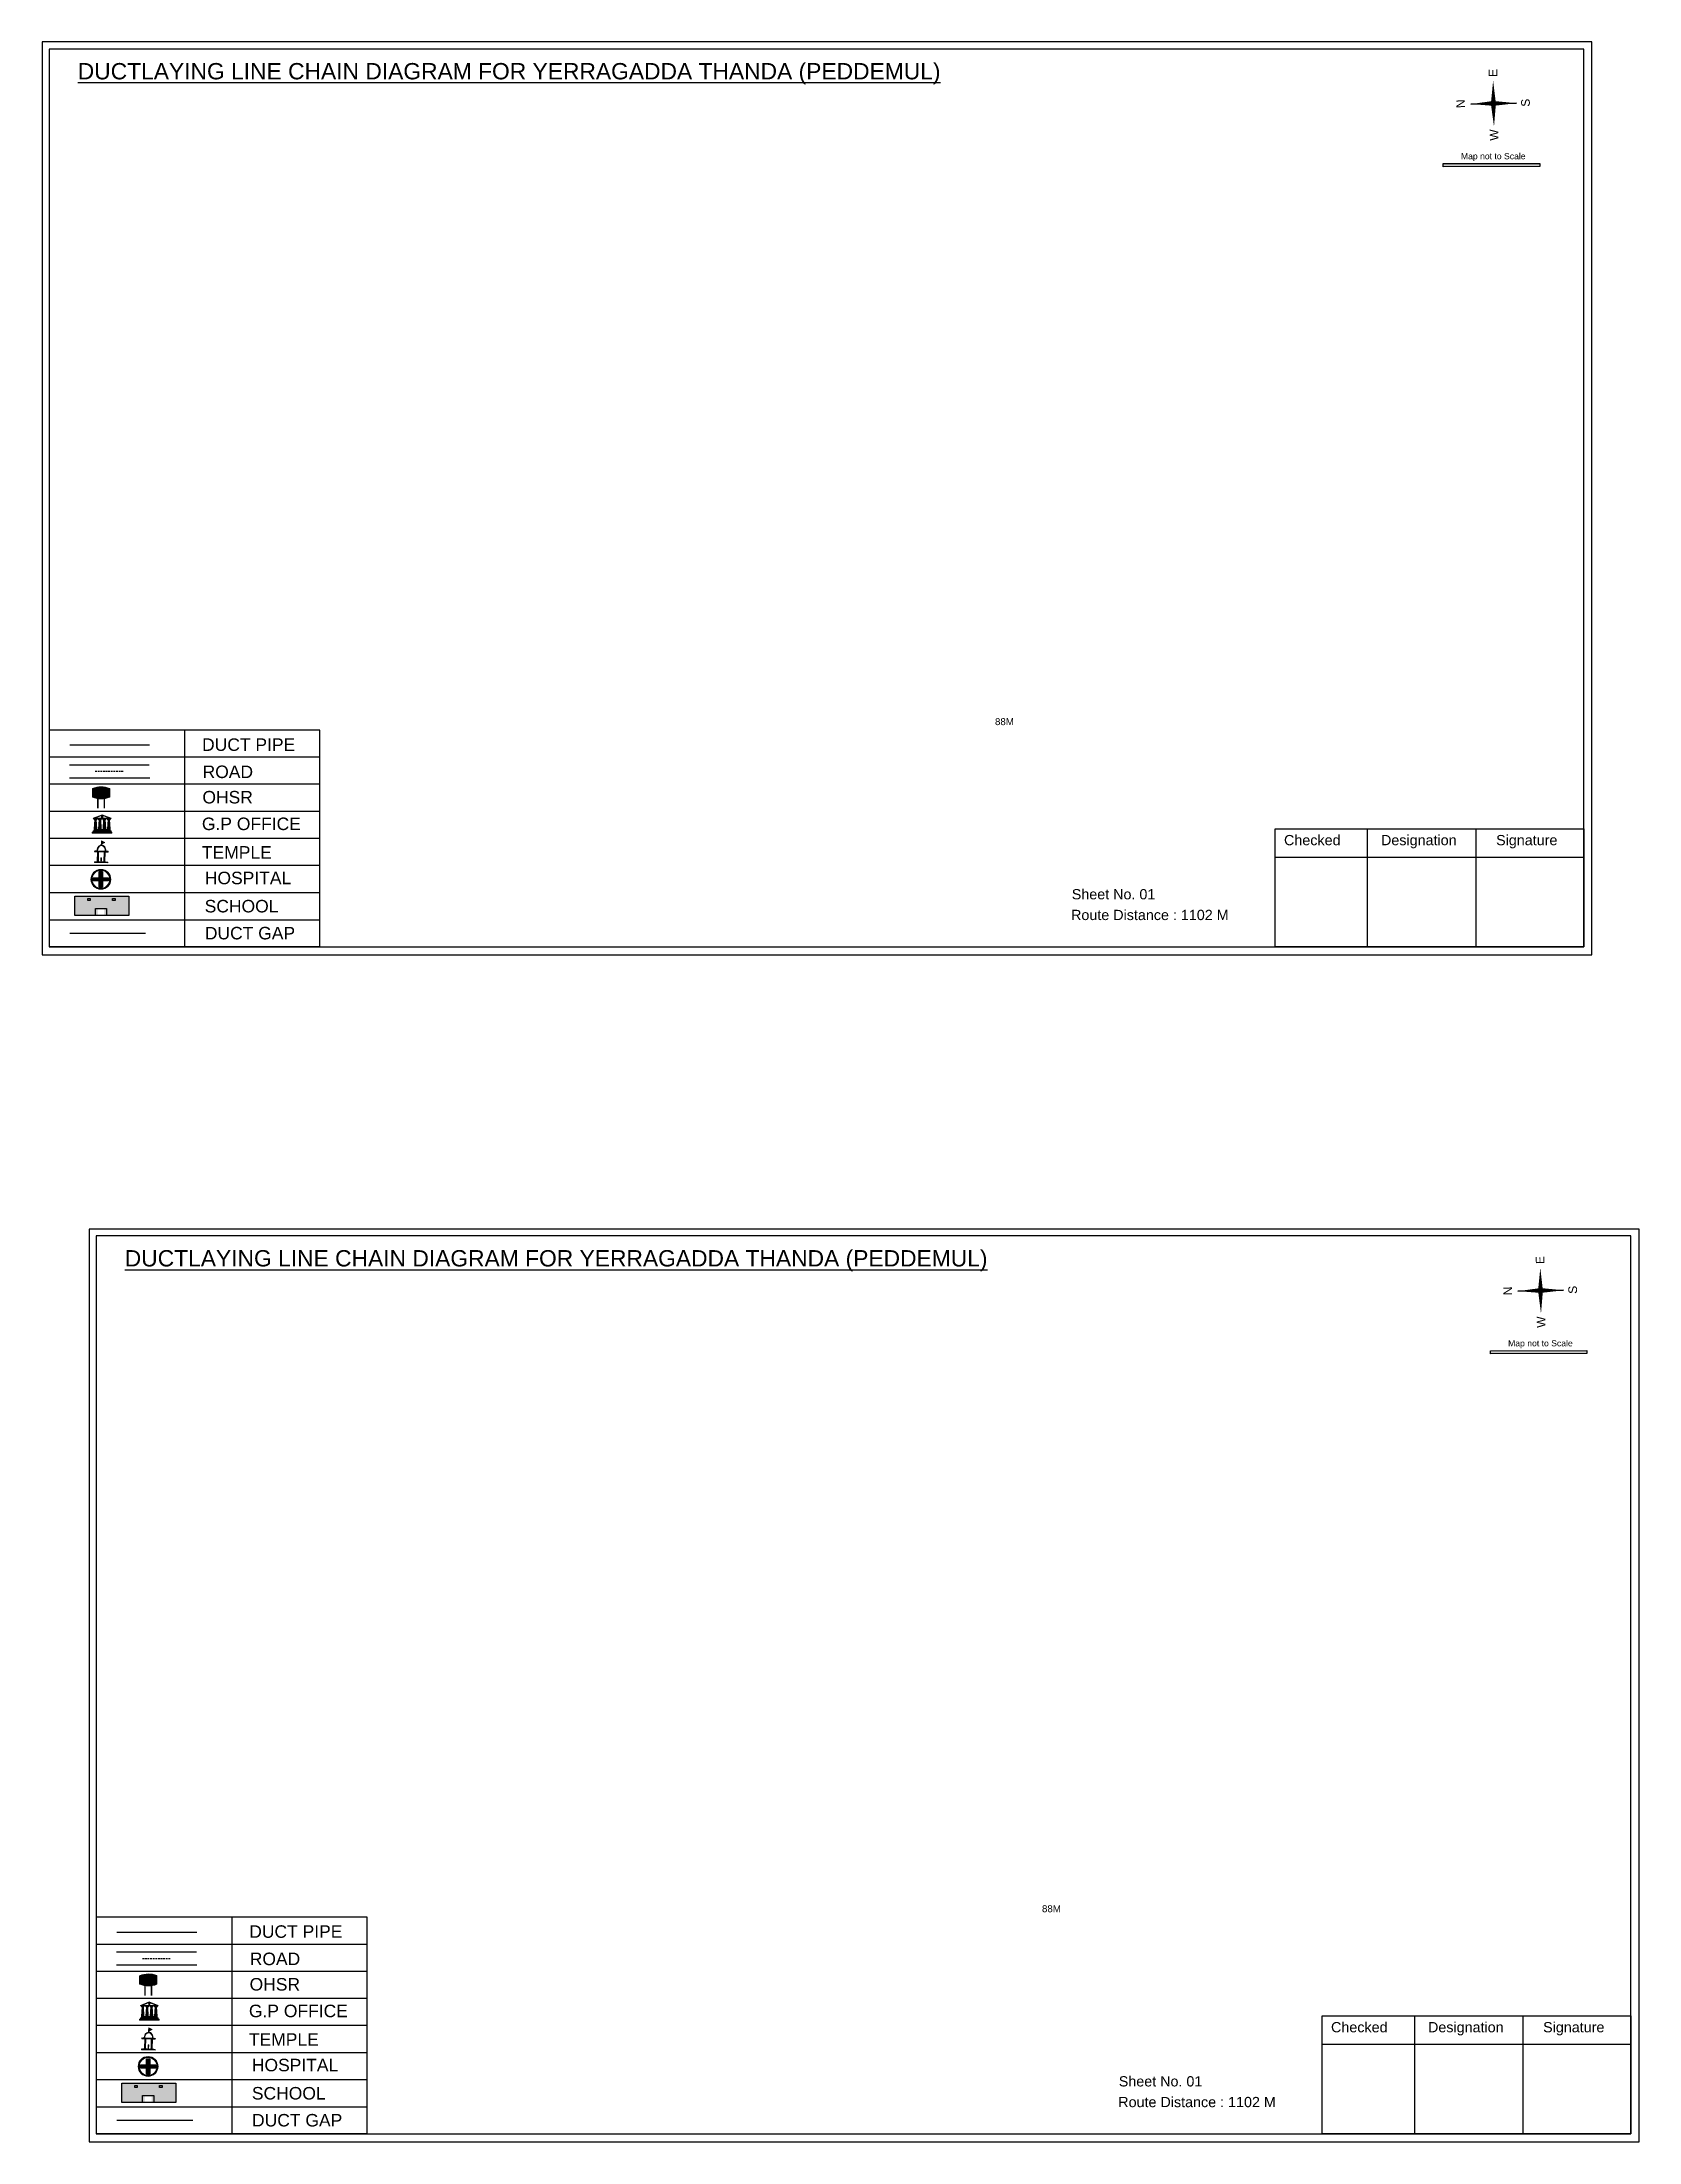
# Model space of a CAD drawing. Header units: inches. Extents: x -117 to 51867, y -12715 to 3423.
# Drawn here: x 37347 to 38264, y -9619 to -8412 of the extents above; entities that cross this region are included whole.
import ezdxf

# ---------------------------------------------------------------- set-up
doc = ezdxf.new("R2010")
doc.units = ezdxf.units.IN
doc.header["$MEASUREMENT"] = 0
doc.linetypes.add('DASHEDX2', pattern=[1.5, 1, -0.5])
doc.layers.add('LANDMARK', color=7, linetype='Continuous')
doc.layers.add('OHT', color=7, linetype='Continuous')
doc.styles.get("Standard").update_dxf_attribs({"font": 'arial.ttf'})

msp = doc.modelspace()

# ---------------------------------------------------------------- texts
at = {"color": 242, "true_color": 0xcd2027}
for p in [(37367.6, -8433.5), (37394.6, -9115.5)]:
    msp.add_text('%%UDUCTLAYING LINE CHAIN DIAGRAM FOR YERRAGADDA THANDA (PEDDEMUL)', height=9.375, dxfattribs=at).set_placement(p)
for s, p in [('E', (38182.9, -8432.1)), ('S', (38201.6, -8449.2)), ('N', (38164.3, -8450)), ('W', (38183.6, -8468.7)), ('E', (38210, -9114.1)), ('N', (38191.4, -9132)), ('S', (38228.7, -9131.2)), ('W', (38210.6, -9150.7))]:
    msp.add_text(s, height=4.95, rotation=91.0063).set_placement(p)
for s, height, p in [('Map not to Scale', 3.542, (38162, -8479.4)), ('88M', 4, (37894.4, -8804.5)), ('DUCT PIPE', 7.18, (37439, -8819.3)), ('ROAD ', 7.18, (37439.3, -8834.9)), ('OHSR', 7.18, (37439.2, -8849.5)), ('G.P OFFICE', 7.18, (37438.9, -8864.8)), ('Checked', 5.89, (38060.4, -8873.5)), ('Designation', 5.886, (38116.1, -8873.5)), ('Signature', 5.89, (38182.2, -8873.5)), ('TEMPLE', 7.18, (37438.9, -8881.2)), ('HOSPITAL', 7.18, (37440.6, -8895.9)), ('Sheet No. 01', 5.886, (37938.5, -8904.6)), ('SCHOOL', 7.18, (37440.5, -8912.1)), ('Route Distance : 1102 M', 5.886, (37938.1, -8916.5)), ('DUCT GAP', 7.18, (37440.6, -8927.6)), ('Map not to Scale', 3.542, (38189.1, -9161.4)), ('88M', 4, (37921.4, -9486.5)), ('DUCT PIPE', 7.18, (37466.1, -9501.2)), ('ROAD ', 7.18, (37466.4, -9516.9)), ('OHSR', 7.18, (37466.3, -9531.5)), ('G.P OFFICE', 7.18, (37465.9, -9546.8)), ('Checked', 5.89, (38087.4, -9555.5)), ('Designation', 5.886, (38143.1, -9555.5)), ('Signature', 5.89, (38209.2, -9555.5)), ('TEMPLE', 7.18, (37465.9, -9563.2)), ('HOSPITAL', 7.18, (37467.6, -9577.9)), ('SCHOOL', 7.18, (37467.6, -9594.1)), ('Sheet No. 01', 5.886, (37965.5, -9586.6)), ('DUCT GAP', 7.18, (37467.7, -9609.6)), ('Route Distance : 1102 M', 5.886, (37965.2, -9598.5))]:
    msp.add_text(s, height=height).set_placement(p)

# ---------------------------------------------------------------- blocks, each defined once
blk = doc.blocks.new('OHT')
at = {"linetype": 'Continuous', "lineweight": 0, "true_color": 0x0ffffc}
blk.add_hatch(color=4, dxfattribs=at).paths.add_polyline_path([(0.012, 1), (0, 1, 0.101323), (-0.4, 0.916), (-0.4, 0.525, 0.194075), (0.399, 0.521), (0.399, 0.921, 0.097877)])
at = {"color": 4, "linetype": 'Continuous', "lineweight": 0, "true_color": 0x0ffffc, "flags": 128}
for points in [[(-0.4, 0.525), (-0.4, 0.916)], [(0.399, 0.521), (0.399, 0.921)]]:
    blk.add_lwpolyline(points, dxfattribs=at)
at = {"color": 4, "linetype": 'Continuous', "lineweight": 0, "true_color": 0x0ffffc, "const_width": 0.075, "flags": 128}
for points in [[(-0.15, 0), (-0.15, 0.475)], [(0.15, 0), (0.15, 0.473)]]:
    blk.add_lwpolyline(points, dxfattribs=at)
at = {"color": 4, "linetype": 'Continuous', "lineweight": 0, "true_color": 0x0ffffc}
for centre, radius, start, end in [((0.006, -0.019), 1.019, 67.31091, 113.47108), ((0.004, 1.513), 1.068, 247.76824, 291.70073)]:
    blk.add_arc(centre, radius, start, end, dxfattribs=at)
blk = doc.blocks.new('Government_Office')
at = {"linetype": 'Continuous', "lineweight": 0, "true_color": 0xff0000}
for points in [[(-0.5, 0.05), (0.5, 0.05), (0.5, 0), (-0.5, 0)], [(-0.45, 0.08), (-0.45, 0.12), (0.45, 0.12), (0.45, 0.08)], [(-0.4, 0.14), (-0.4, 0.18), (0.4, 0.18), (0.4, 0.14)]]:
    blk.add_hatch(color=1, dxfattribs=at).paths.add_polyline_path(points)
h = blk.add_hatch(color=1, dxfattribs=at)
h.paths.add_polyline_path([(0.44, 0.72), (0.45, 0.75), (0, 0.93), (-0.45, 0.75), (-0.44, 0.72)])
h.paths.add_polyline_path([(0.36, 0.75), (-0.36, 0.75), (0, 0.9)], flags=16)
h.paths.add_polyline_path([(0, 0.78, -1), (0, 0.87, -1)], flags=0)
h = blk.add_hatch(color=1, dxfattribs=at)
edge = h.paths.add_edge_path()
edge.add_line((-0.27, 0.2), (-0.3, 0.68))
edge.add_line((-0.3, 0.68), (-0.29, 0.68))
edge.add_arc((-0.28, 0.69), 0.0176, 225.304, 441.5659)
edge.add_line((-0.28, 0.7), (-0.39, 0.7))
edge.add_arc((-0.39, 0.69), 0.0176, 98.4341, 314.696)
edge.add_line((-0.38, 0.68), (-0.37, 0.68))
edge.add_line((-0.37, 0.68), (-0.4, 0.2))
edge.add_line((-0.4, 0.2), (-0.27, 0.2))
h = blk.add_hatch(color=1, dxfattribs=at)
edge = h.paths.add_edge_path()
edge.add_line((-0.05, 0.2), (-0.07, 0.68))
edge.add_line((-0.07, 0.68), (-0.07, 0.68))
edge.add_arc((-0.05, 0.69), 0.0176, 225.304, 441.5659)
edge.add_line((-0.05, 0.7), (-0.17, 0.7))
edge.add_arc((-0.17, 0.69), 0.0176, 98.4341, 314.696)
edge.add_line((-0.16, 0.68), (-0.15, 0.68))
edge.add_line((-0.15, 0.68), (-0.18, 0.2))
edge.add_line((-0.18, 0.2), (-0.05, 0.2))
h = blk.add_hatch(color=1, dxfattribs=at)
edge = h.paths.add_edge_path()
edge.add_arc((0, 0.83), 0.0467, 90, 270)
edge.add_arc((0, 0.83), 0.0467, 270, 450)
h = blk.add_hatch(color=1, dxfattribs=at)
edge = h.paths.add_edge_path()
edge.add_line((0.18, 0.2), (0.15, 0.68))
edge.add_line((0.15, 0.68), (0.16, 0.68))
edge.add_arc((0.17, 0.69), 0.0176, 225.304, 441.5659)
edge.add_line((0.17, 0.7), (0.05, 0.7))
edge.add_arc((0.05, 0.69), 0.0176, 98.4341, 314.696)
edge.add_line((0.07, 0.68), (0.07, 0.68))
edge.add_line((0.07, 0.68), (0.05, 0.2))
edge.add_line((0.05, 0.2), (0.18, 0.2))
h = blk.add_hatch(color=1, dxfattribs=at)
edge = h.paths.add_edge_path()
edge.add_line((0.4, 0.2), (0.37, 0.68))
edge.add_line((0.37, 0.68), (0.38, 0.68))
edge.add_arc((0.39, 0.69), 0.0176, 225.304, 441.5659)
edge.add_line((0.4, 0.7), (0.28, 0.7))
edge.add_arc((0.28, 0.69), 0.0176, 98.4341, 314.696)
edge.add_line((0.29, 0.68), (0.3, 0.68))
edge.add_line((0.3, 0.68), (0.27, 0.2))
edge.add_line((0.27, 0.2), (0.4, 0.2))
at = {"color": 1, "linetype": 'Continuous', "lineweight": 0, "true_color": 0xff0000, "flags": 128}
for points in [[(-0.5, 0.05), (0.5, 0.05), (0.5, 0), (-0.5, 0)], [(-0.45, 0.75), (-0.44, 0.72), (0.44, 0.72), (0.45, 0.75), (0, 0.93)], [(-0.45, 0.08), (-0.45, 0.12), (0.45, 0.12), (0.45, 0.08)], [(-0.4, 0.14), (-0.4, 0.18), (0.4, 0.18), (0.4, 0.14)], [(-0.36, 0.75), (0.36, 0.75), (0, 0.9)]]:
    blk.add_lwpolyline(points, close=True, dxfattribs=at)
for points in [[(-0.27, 0.2), (-0.3, 0.68), (-0.29, 0.68, 1.379694), (-0.28, 0.7), (-0.39, 0.7, 1.379694), (-0.38, 0.68), (-0.37, 0.68), (-0.4, 0.2)], [(-0.05, 0.2), (-0.07, 0.68), (-0.07, 0.68, 1.379694), (-0.05, 0.7), (-0.17, 0.7, 1.379694), (-0.16, 0.68), (-0.15, 0.68), (-0.18, 0.2)], [(0, 0.87, 1), (0, 0.78, 1)], [(0.18, 0.2), (0.15, 0.68), (0.16, 0.68, 1.379694), (0.17, 0.7), (0.05, 0.7, 1.379694), (0.07, 0.68), (0.07, 0.68), (0.05, 0.2)], [(0.4, 0.2), (0.37, 0.68), (0.38, 0.68, 1.379694), (0.4, 0.7), (0.28, 0.7, 1.379694), (0.29, 0.68), (0.3, 0.68), (0.27, 0.2)]]:
    blk.add_lwpolyline(points, format="xyb", close=True, dxfattribs=at)
blk = doc.blocks.new('Temple')
at = {"linetype": 'Continuous', "lineweight": 0, "true_color": 0xe66000}
blk.add_hatch(color=32, dxfattribs=at).paths.add_polyline_path([(-0.006, 1), (0.147, 0.931), (0, 0.85)])
at = {"linetype": 'Continuous', "lineweight": 0, "true_color": 0xff0000}
h = blk.add_hatch(color=1, dxfattribs=at)
edge = h.paths.add_edge_path()
edge.add_line((0.175, 0.49), (0.225, 0.49))
edge.add_line((0.225, 0.49), (0.225, 0.497))
edge.add_line((0.225, 0.497), (0.307, 0.497))
edge.add_line((0.307, 0.497), (0.307, 0.533))
edge.add_line((0.307, 0.533), (0.257, 0.533))
edge.add_line((0.257, 0.533), (0.257, 0.54))
edge.add_line((0.257, 0.54), (0.2, 0.54))
edge.add_spline(control_points=[(0.2, 0.54), (0.2, 0.589), (0.19, 0.638), (0.142, 0.743), (0.092, 0.79), (0.027, 0.805), (0.02, 0.806), (0.012, 0.806)], knot_values=[4.712389, 4.712389, 4.712389, 4.712389, 5.278166, 5.278166, 6.117402, 6.117402, 6.223801, 6.223801, 6.223801, 6.223801], degree=3, periodic=0)
edge.add_line((0.012, 0.806), (0.012, 0.79))
edge.add_line((0.012, 0.79), (-0.012, 0.79))
edge.add_line((-0.012, 0.79), (-0.012, 0.806))
edge.add_spline(control_points=[(-0.012, 0.806), (-0.055, 0.802), (-0.096, 0.781), (-0.171, 0.699), (-0.197, 0.628), (-0.2, 0.55), (-0.2, 0.545), (-0.2, 0.54)], knot_values=[6.343965, 6.343965, 6.343965, 6.343965, 6.956638, 6.956638, 7.795874, 7.795874, 7.853982, 7.853982, 7.853982, 7.853982], degree=3, periodic=0)
edge.add_line((-0.2, 0.54), (-0.257, 0.54))
edge.add_line((-0.257, 0.54), (-0.257, 0.533))
edge.add_line((-0.257, 0.533), (-0.307, 0.533))
edge.add_line((-0.307, 0.533), (-0.307, 0.497))
edge.add_line((-0.307, 0.497), (-0.225, 0.497))
edge.add_line((-0.225, 0.497), (-0.225, 0.49))
edge.add_line((-0.225, 0.49), (-0.175, 0.49))
edge.add_line((-0.175, 0.49), (-0.175, 0.07))
edge.add_arc((-0.205, 0.07), 0.03, -90, 0, ccw=False)
edge.add_line((-0.205, 0.04), (-0.257, 0.04))
edge.add_line((-0.257, 0.04), (-0.257, 0.033))
edge.add_line((-0.257, 0.033), (-0.307, 0.033))
edge.add_line((-0.307, 0.033), (-0.307, 0))
edge.add_line((-0.307, 0), (0.307, 0))
edge.add_line((0.307, 0), (0.307, 0.033))
edge.add_line((0.307, 0.033), (0.257, 0.033))
edge.add_line((0.257, 0.033), (0.257, 0.04))
edge.add_line((0.257, 0.04), (0.205, 0.04))
edge.add_arc((0.205, 0.07), 0.03, 180, 270, ccw=False)
edge.add_line((0.175, 0.07), (0.175, 0.49))
h.paths.add_polyline_path([(0.125, 0.07, -0.414214), (0.095, 0.04), (0.05, 0.04), (0.05, 0.033), (-0.05, 0.033), (-0.05, 0.04), (-0.095, 0.04, -0.414214), (-0.125, 0.07), (-0.125, 0.497), (0.125, 0.497)], flags=16)
edge = h.paths.add_edge_path(flags=16)
edge.add_ellipse((0, 0.54), major_axis=(0, 0.242), ratio=0.722808, start_angle=270, end_angle=450, ccw=False)
edge.add_line((0.175, 0.54), (-0.175, 0.54))
h.paths.add_polyline_path([(0.012, 0.23), (0.012, 0.07), (-0.012, 0.07), (-0.012, 0.23)], flags=0)
h = blk.add_hatch(color=1, dxfattribs=at)
edge = h.paths.add_edge_path()
edge.add_line((0.012, 0.857), (0, 0.85))
edge.add_line((0, 0.85), (-0.003, 0.925))
edge.add_line((-0.003, 0.925), (-0.012, 0.925))
edge.add_line((-0.012, 0.925), (-0.012, 0.806))
edge.add_spline(control_points=[(-0.012, 0.806), (-0.004, 0.807), (0.004, 0.807), (0.012, 0.806)], knot_values=[6.223801, 6.223801, 6.223801, 6.223801, 6.343965, 6.343965, 6.343965, 6.343965], degree=3, periodic=0)
edge.add_line((0.012, 0.806), (0.012, 0.857))
h = blk.add_hatch(color=1, dxfattribs=at)
edge = h.paths.add_edge_path()
edge.add_line((0.012, 0.79), (0.012, 0.806))
edge.add_spline(control_points=[(0.012, 0.806), (0.004, 0.807), (-0.004, 0.807), (-0.012, 0.806)], knot_values=[6.223801, 6.223801, 6.223801, 6.223801, 6.343965, 6.343965, 6.343965, 6.343965], degree=3, periodic=0)
edge.add_line((-0.012, 0.806), (-0.012, 0.79))
edge.add_line((-0.012, 0.79), (0.012, 0.79))
at = {"color": 32, "linetype": 'Continuous', "lineweight": 0, "true_color": 0xe66000, "flags": 128}
blk.add_lwpolyline([(-0.006, 1), (0.147, 0.931), (0, 0.85), (-0.006, 1)], dxfattribs=at)
at = {"color": 1, "linetype": 'Continuous', "lineweight": 0, "true_color": 0xff0000, "flags": 128}
blk.add_lwpolyline([(0.2, 0.54), (0.257, 0.54), (0.257, 0.533), (0.307, 0.533), (0.307, 0.497), (0.225, 0.497), (0.225, 0.49), (0.175, 0.49), (0.175, 0.07, 0.414214), (0.205, 0.04), (0.257, 0.04), (0.257, 0.033), (0.307, 0.033), (0.307, 0), (-0.307, 0), (-0.307, 0.033), (-0.257, 0.033), (-0.257, 0.04), (-0.205, 0.04, 0.414214), (-0.175, 0.07), (-0.175, 0.49), (-0.225, 0.49), (-0.225, 0.497), (-0.307, 0.497), (-0.307, 0.533), (-0.257, 0.533), (-0.257, 0.54), (-0.2, 0.54)], format="xyb", dxfattribs=at)
blk.add_lwpolyline([(-0.175, 0.54), (0.175, 0.54)], dxfattribs=at)
blk.add_lwpolyline([(0.125, 0.497), (0.125, 0.07, -0.414214), (0.095, 0.04), (0.05, 0.04), (0.05, 0.033), (-0.05, 0.033), (-0.05, 0.04), (-0.095, 0.04, -0.414214), (-0.125, 0.07), (-0.125, 0.497)], format="xyb", close=True, dxfattribs=at)
for points in [[(0.012, 0.925), (-0.012, 0.925), (-0.012, 0.79), (0.012, 0.79)], [(0.012, 0.23), (-0.012, 0.23), (-0.012, 0.07), (0.012, 0.07)]]:
    blk.add_lwpolyline(points, close=True, dxfattribs=at)
at = {"color": 1, "linetype": 'Continuous', "lineweight": 0, "true_color": 0xff0000}
blk.add_ellipse((0, 0.54), major_axis=(0, 0.242), ratio=0.722808, start_param=4.712389, end_param=7.853982, dxfattribs=at)
blk.add_open_spline([(0.2, 0.54), (0.2, 0.589), (0.19, 0.638), (0.142, 0.743), (0.092, 0.79), (-0.023, 0.816), (-0.085, 0.794), (-0.171, 0.699), (-0.197, 0.628), (-0.2, 0.55), (-0.2, 0.545), (-0.2, 0.54)], degree=3, knots=[4.712389, 4.712389, 4.712389, 4.712389, 5.278166, 5.278166, 6.117402, 6.117402, 6.956638, 6.956638, 7.795874, 7.795874, 7.853982, 7.853982, 7.853982, 7.853982], dxfattribs=at)
blk = doc.blocks.new('*U95')
at = {"color": 0, "linetype": 'DASHEDX2', "transparency": 16777216}
blk.add_line((-8.2, 0), (8, 0), dxfattribs=at)
blk = doc.blocks.new('Hospital')
at = {"linetype": 'Continuous', "lineweight": 0, "true_color": 0x000000}
h = blk.add_hatch(color=18, dxfattribs=at)
h.paths.add_polyline_path([(-0.5, 0, 1), (0.5, 0, 1)])
h.paths.add_polyline_path([(0.45, 0, -1), (-0.45, 0, -1)], flags=16)
at = {"linetype": 'Continuous', "true_color": 0xff0000}
blk.add_hatch(color=1, dxfattribs=at).paths.add_polyline_path([(-0.39, 0.08), (-0.08, 0.08), (-0.08, 0.39), (0.08, 0.39), (0.08, 0.08), (0.39, 0.08), (0.39, -0.08), (0.08, -0.08), (0.08, -0.39), (-0.08, -0.39), (-0.08, -0.08), (-0.39, -0.08)])
at = {"color": 1, "linetype": 'Continuous', "true_color": 0xff0000, "flags": 128}
blk.add_lwpolyline([(-0.39, 0.08), (-0.08, 0.08), (-0.08, 0.39), (0.08, 0.39), (0.08, 0.08), (0.39, 0.08), (0.39, -0.08), (0.08, -0.08), (0.08, -0.39), (-0.08, -0.39), (-0.08, -0.08), (-0.39, -0.08)], close=True, dxfattribs=at)
at = {"color": 18, "linetype": 'Continuous', "lineweight": 0, "true_color": 0x000000}
for radius in [0.5, 0.446]:
    blk.add_circle((0, 0), radius, dxfattribs=at)
blk = doc.blocks.new('*U97')
at = {"color": 0, "linetype": 'DASHEDX2', "transparency": 16777216}
blk.add_line((-8.2, 0), (8, 0), dxfattribs=at)

# ---------------------------------------------------------------- hatches: boundary and pattern name
at = {"true_color": 0x0093dd}
h = msp.add_hatch(color=142, dxfattribs=at)
h.dxf.hatch_style = 1
h.paths.add_polyline_path([(38151.8, -8481.9), (38151.8, -8483.8), (38207.4, -8483.6), (38207.4, -8481.8)])
at = {"true_color": 0xc8c92d}
h = msp.add_hatch(color=52, dxfattribs=at)
h.dxf.hatch_style = 1
h.paths.add_polyline_path([(37372, -8902.8), (37365.9, -8902.8), (37365.9, -8913.9), (37372, -8913.9)])
h.paths.add_polyline_path([(37396.9, -8902.8), (37390.7, -8902.8), (37390.7, -8913.9), (37396.9, -8913.9)])
at = {"true_color": 0x293189}
h = msp.add_hatch(color=177, dxfattribs=at)
h.dxf.hatch_style = 1
h.paths.add_polyline_path([(37390.7, -8902.8), (37372, -8902.8), (37372, -8913.9), (37379, -8913.9), (37379, -8910.3), (37382.9, -8910.3), (37382.9, -8913.9), (37390.7, -8913.9)])
h.paths.add_polyline_path([(37374.7, -8905.3), (37373.3, -8905.3), (37373.3, -8904.1), (37374.7, -8904.1)], flags=16)
h.paths.add_polyline_path([(37387.6, -8905.3), (37387.6, -8904.1), (37389, -8904.1), (37389, -8905.3)], flags=16)
at = {"true_color": 0x0093dd}
h = msp.add_hatch(color=142, dxfattribs=at)
h.dxf.hatch_style = 1
h.paths.add_polyline_path([(38178.9, -9163.9), (38178.9, -9165.7), (38234.4, -9165.6), (38234.4, -9163.8)])
at = {"true_color": 0xc8c92d}
h = msp.add_hatch(color=52, dxfattribs=at)
h.dxf.hatch_style = 1
h.paths.add_polyline_path([(37399.1, -9584.8), (37392.9, -9584.8), (37392.9, -9595.9), (37399.1, -9595.9)])
h.paths.add_polyline_path([(37423.9, -9584.8), (37417.8, -9584.8), (37417.8, -9595.9), (37423.9, -9595.9)])
at = {"true_color": 0x293189}
h = msp.add_hatch(color=177, dxfattribs=at)
h.dxf.hatch_style = 1
h.paths.add_polyline_path([(37417.8, -9584.8), (37399.1, -9584.8), (37399.1, -9595.9), (37406.1, -9595.9), (37406.1, -9592.3), (37410, -9592.3), (37410, -9595.9), (37417.8, -9595.9)])
h.paths.add_polyline_path([(37401.8, -9587.3), (37400.4, -9587.3), (37400.4, -9586), (37401.8, -9586)], flags=16)
h.paths.add_polyline_path([(37414.6, -9587.3), (37414.6, -9586), (37416, -9586), (37416, -9587.3)], flags=16)

# ---------------------------------------------------------------- linework, layer by layer
for p, q in [((38193.9, -8447.2), (38167.6, -8447.7)), ((38167.6, -8447.7), (38193.9, -8447.2)), ((38193.9, -8447.2), (38167.6, -8447.7)), ((38180.8, -8447.4), (38193.9, -8447.2)), ((37351.2, -8807.4), (37351.2, -8930.6)), ((37429, -8807.4), (37429, -8931.8)), ((37506.7, -8823), (37351.2, -8823)), ((37362.8, -8827.3), (37408.7, -8827.3)), ((37506.7, -8838.5), (37351.2, -8838.5)), ((37362.8, -8834.8), (37409, -8834.8)), ((37506.7, -8854.1), (37351.2, -8854.1)), ((37506.7, -8869.6), (37351.2, -8869.6)), ((37506.7, -8885.2), (37351.2, -8885.2)), ((37351.2, -8900.7), (37506.7, -8900.7)), ((37351.2, -8916.3), (37506.7, -8916.3)), ((37351.2, -8930.6), (37351.2, -8931.8)), ((37351.2, -8930.9), (37351.2, -8931.8)), ((37506.7, -8931.8), (37351.2, -8931.8)), ((38221, -9129.2), (38194.7, -9129.7)), ((38194.7, -9129.7), (38221, -9129.2)), ((38221, -9129.2), (38194.7, -9129.7)), ((38207.8, -9129.4), (38221, -9129.2)), ((37378.2, -9489.4), (37378.2, -9612.6)), ((37456, -9489.4), (37456, -9613.8)), ((37533.8, -9505), (37378.2, -9505)), ((37389.9, -9509.2), (37435.8, -9509.2)), ((37389.9, -9516.8), (37436, -9516.8)), ((37533.8, -9520.5), (37378.2, -9520.5)), ((37533.8, -9536.1), (37378.2, -9536.1)), ((37533.8, -9551.6), (37378.2, -9551.6)), ((37533.8, -9567.2), (37378.2, -9567.2)), ((37378.2, -9582.7), (37533.8, -9582.7)), ((37378.2, -9598.3), (37533.8, -9598.3)), ((37378.2, -9612.6), (37378.2, -9613.8)), ((37378.2, -9612.8), (37378.2, -9613.8)), ((37533.8, -9613.8), (37378.2, -9613.8))]:
    msp.add_line(p, q)
at = {"color": 1}
for p, q in [((38167.6, -8447.7), (38180.8, -8447.4)), ((38194.7, -9129.7), (38207.8, -9129.4))]:
    msp.add_line(p, q, dxfattribs=at)
at = {"color": 242, "true_color": 0xcd2027}
for p, q in [((38108.2, -8864), (38108.2, -8931.9)), ((38170.5, -8864), (38170.5, -8931.9)), ((38055.3, -8880.4), (38232.5, -8880.4)), ((38135.3, -9546), (38135.3, -9613.9)), ((38197.5, -9546), (38197.5, -9613.9)), ((38082.3, -9562.4), (38259.6, -9562.4))]:
    msp.add_line(p, q, dxfattribs=at)
for points in [[(37347.1, -8412), (37347.1, -8936.5), (38237.2, -8936.5), (38237.2, -8412)], [(37351.2, -8416.1), (37351.2, -8931.8), (38232.5, -8931.8), (38232.5, -8416.1)], [(37397, -8902.8), (37397, -8913.9), (37365.9, -8913.9), (37365.9, -8902.8)], [(37374.7, -8904.1), (37374.7, -8905.3), (37373.3, -8905.3), (37373.3, -8904.1)], [(37387.6, -8905.3), (37387.6, -8904.1), (37389, -8904.1), (37389, -8905.3)], [(37374.1, -9094), (37374.1, -9618.5), (38264.3, -9618.5), (38264.3, -9094)], [(37378.2, -9098), (37378.2, -9613.8), (38259.6, -9613.8), (38259.6, -9098)], [(37424, -9584.8), (37424, -9595.9), (37392.9, -9595.9), (37392.9, -9584.8)], [(37401.8, -9586), (37401.8, -9587.3), (37400.4, -9587.3), (37400.4, -9586)], [(37414.6, -9587.3), (37414.6, -9586), (37416, -9586), (37416, -9587.3)]]:
    msp.add_lwpolyline(points, close=True)
at = {"color": 142, "true_color": 0x0093dd}
for points in [[(38207.4, -8483.6), (38151.8, -8483.8), (38151.8, -8481.9), (38207.4, -8481.8), (38207.4, -8483.6)], [(38234.4, -9165.6), (38178.9, -9165.7), (38178.9, -9163.9), (38234.4, -9163.8), (38234.4, -9165.6)]]:
    msp.add_lwpolyline(points, dxfattribs=at)
for points in [[(37506.7, -8931.8), (37506.7, -8807.4), (37351.2, -8807.4)], [(37377.7, -8913.9), (37377.7, -8909.8), (37384.2, -8909.8), (37384.2, -8913.9)], [(37533.8, -9613.8), (37533.8, -9489.4), (37378.2, -9489.4)], [(37404.8, -9595.9), (37404.8, -9591.8), (37411.3, -9591.8), (37411.3, -9595.9)]]:
    msp.add_lwpolyline(points)
at = {"color": 242, "true_color": 0xcd2027}
for points in [[(38232.5, -8931.9), (38055.3, -8931.9), (38055.3, -8864), (38232.5, -8864)], [(38259.6, -9613.9), (38082.3, -9613.9), (38082.3, -9546), (38259.6, -9546)]]:
    msp.add_lwpolyline(points, close=True, dxfattribs=at)
for points in [[(38182.1, -8447.4), (38179.2, -8447.5), (38180.5, -8434.3)], [(38182.1, -8447.4), (38179.2, -8447.5), (38180.5, -8434.3)], [(38182.1, -8447.4), (38179.2, -8447.5), (38181, -8460.6)], [(38182.1, -8447.4), (38179.2, -8447.5), (38181, -8460.6)], [(38180.8, -8448.7), (38180.7, -8445.9), (38193.9, -8447.2)], [(38180.8, -8448.7), (38180.7, -8445.9), (38193.9, -8447.2)], [(38209.1, -9129.4), (38206.3, -9129.4), (38207.6, -9116.3)], [(38209.1, -9129.4), (38206.3, -9129.4), (38207.6, -9116.3)], [(38209.1, -9129.4), (38206.3, -9129.4), (38208, -9142.6)], [(38209.1, -9129.4), (38206.3, -9129.4), (38208, -9142.6)], [(38207.9, -9130.7), (38207.8, -9127.9), (38221, -9129.2)], [(38207.9, -9130.7), (38207.8, -9127.9), (38221, -9129.2)]]:
    msp.add_solid(points)
at = {"color": 1}
for points in [[(38180.8, -8448.7), (38180.7, -8445.9), (38167.6, -8447.7)], [(38180.8, -8448.7), (38180.7, -8445.9), (38167.6, -8447.7)], [(38207.9, -9130.7), (38207.8, -9127.9), (38194.7, -9129.7)], [(38207.9, -9130.7), (38207.8, -9127.9), (38194.7, -9129.7)]]:
    msp.add_solid(points, dxfattribs=at)
at = {"layer": 'OHT', "color": 5}
for p, q in [((37363, -8815.9), (37408.9, -8815.9)), ((37390.1, -9497.9), (37436, -9497.9))]:
    msp.add_line(p, q, dxfattribs=at)
at = {"layer": 'OHT', "color": 1}
for p, q in [((37363, -8924.1), (37406.6, -8924.1)), ((37390.1, -9606), (37433.7, -9606))]:
    msp.add_line(p, q, dxfattribs=at)

# ---------------------------------------------------------------- block references
at = {"linetype": 'DASHEDX2'}
for name, p in [('*U95', (37385.8, -8831)), ('*U97', (37412.9, -9513))]:
    msp.add_blockref(name, p, dxfattribs=at)
at = {"layer": 'LANDMARK'}
for name, p, xscale, yscale, zscale in [('Government_Office', (37381.6, -8866.5), 11.32114773247135, 11.32114773247135, 11.32114773247135), ('Hospital', (37380.9, -8893.1), 11.41772014427468, 11.41772014427468, 11.41772014427468), ('Government_Office', (37408.7, -9548.5), 11.32114773247135, 11.32114773247135, 11.32114773247135), ('Hospital', (37408, -9575.1), 11.41772014427468, 11.41772014427468, 11.41772014427468)]:
    msp.add_blockref(name, p, dxfattribs=dict(at, xscale=xscale, yscale=yscale, zscale=zscale))
at = {"layer": 'LANDMARK', "xscale": 12.62452535729322, "yscale": 12.62452535729322, "zscale": 12.62452535729322, "rotation": 358.3713438591284}
for p in [(37381, -8883.6), (37408.1, -9565.6)]:
    msp.add_blockref('Temple', p, dxfattribs=at)
at = {"layer": 'OHT', "xscale": 12.45189723782068, "yscale": 12.45189723782068, "zscale": 12.45189723782068}
for p in [(37381, -8852.4), (37408.1, -9534.4)]:
    msp.add_blockref('OHT', p, dxfattribs=at)

msp.set_redraw_order([(e.dxf.handle, doc.entitydb.next_handle()) for e in msp.query("TEXT MTEXT ATTDEF DIMENSION ARC_DIMENSION")])  # texts and dimensions are drawn at this point

doc.saveas('drawing.dxf')
